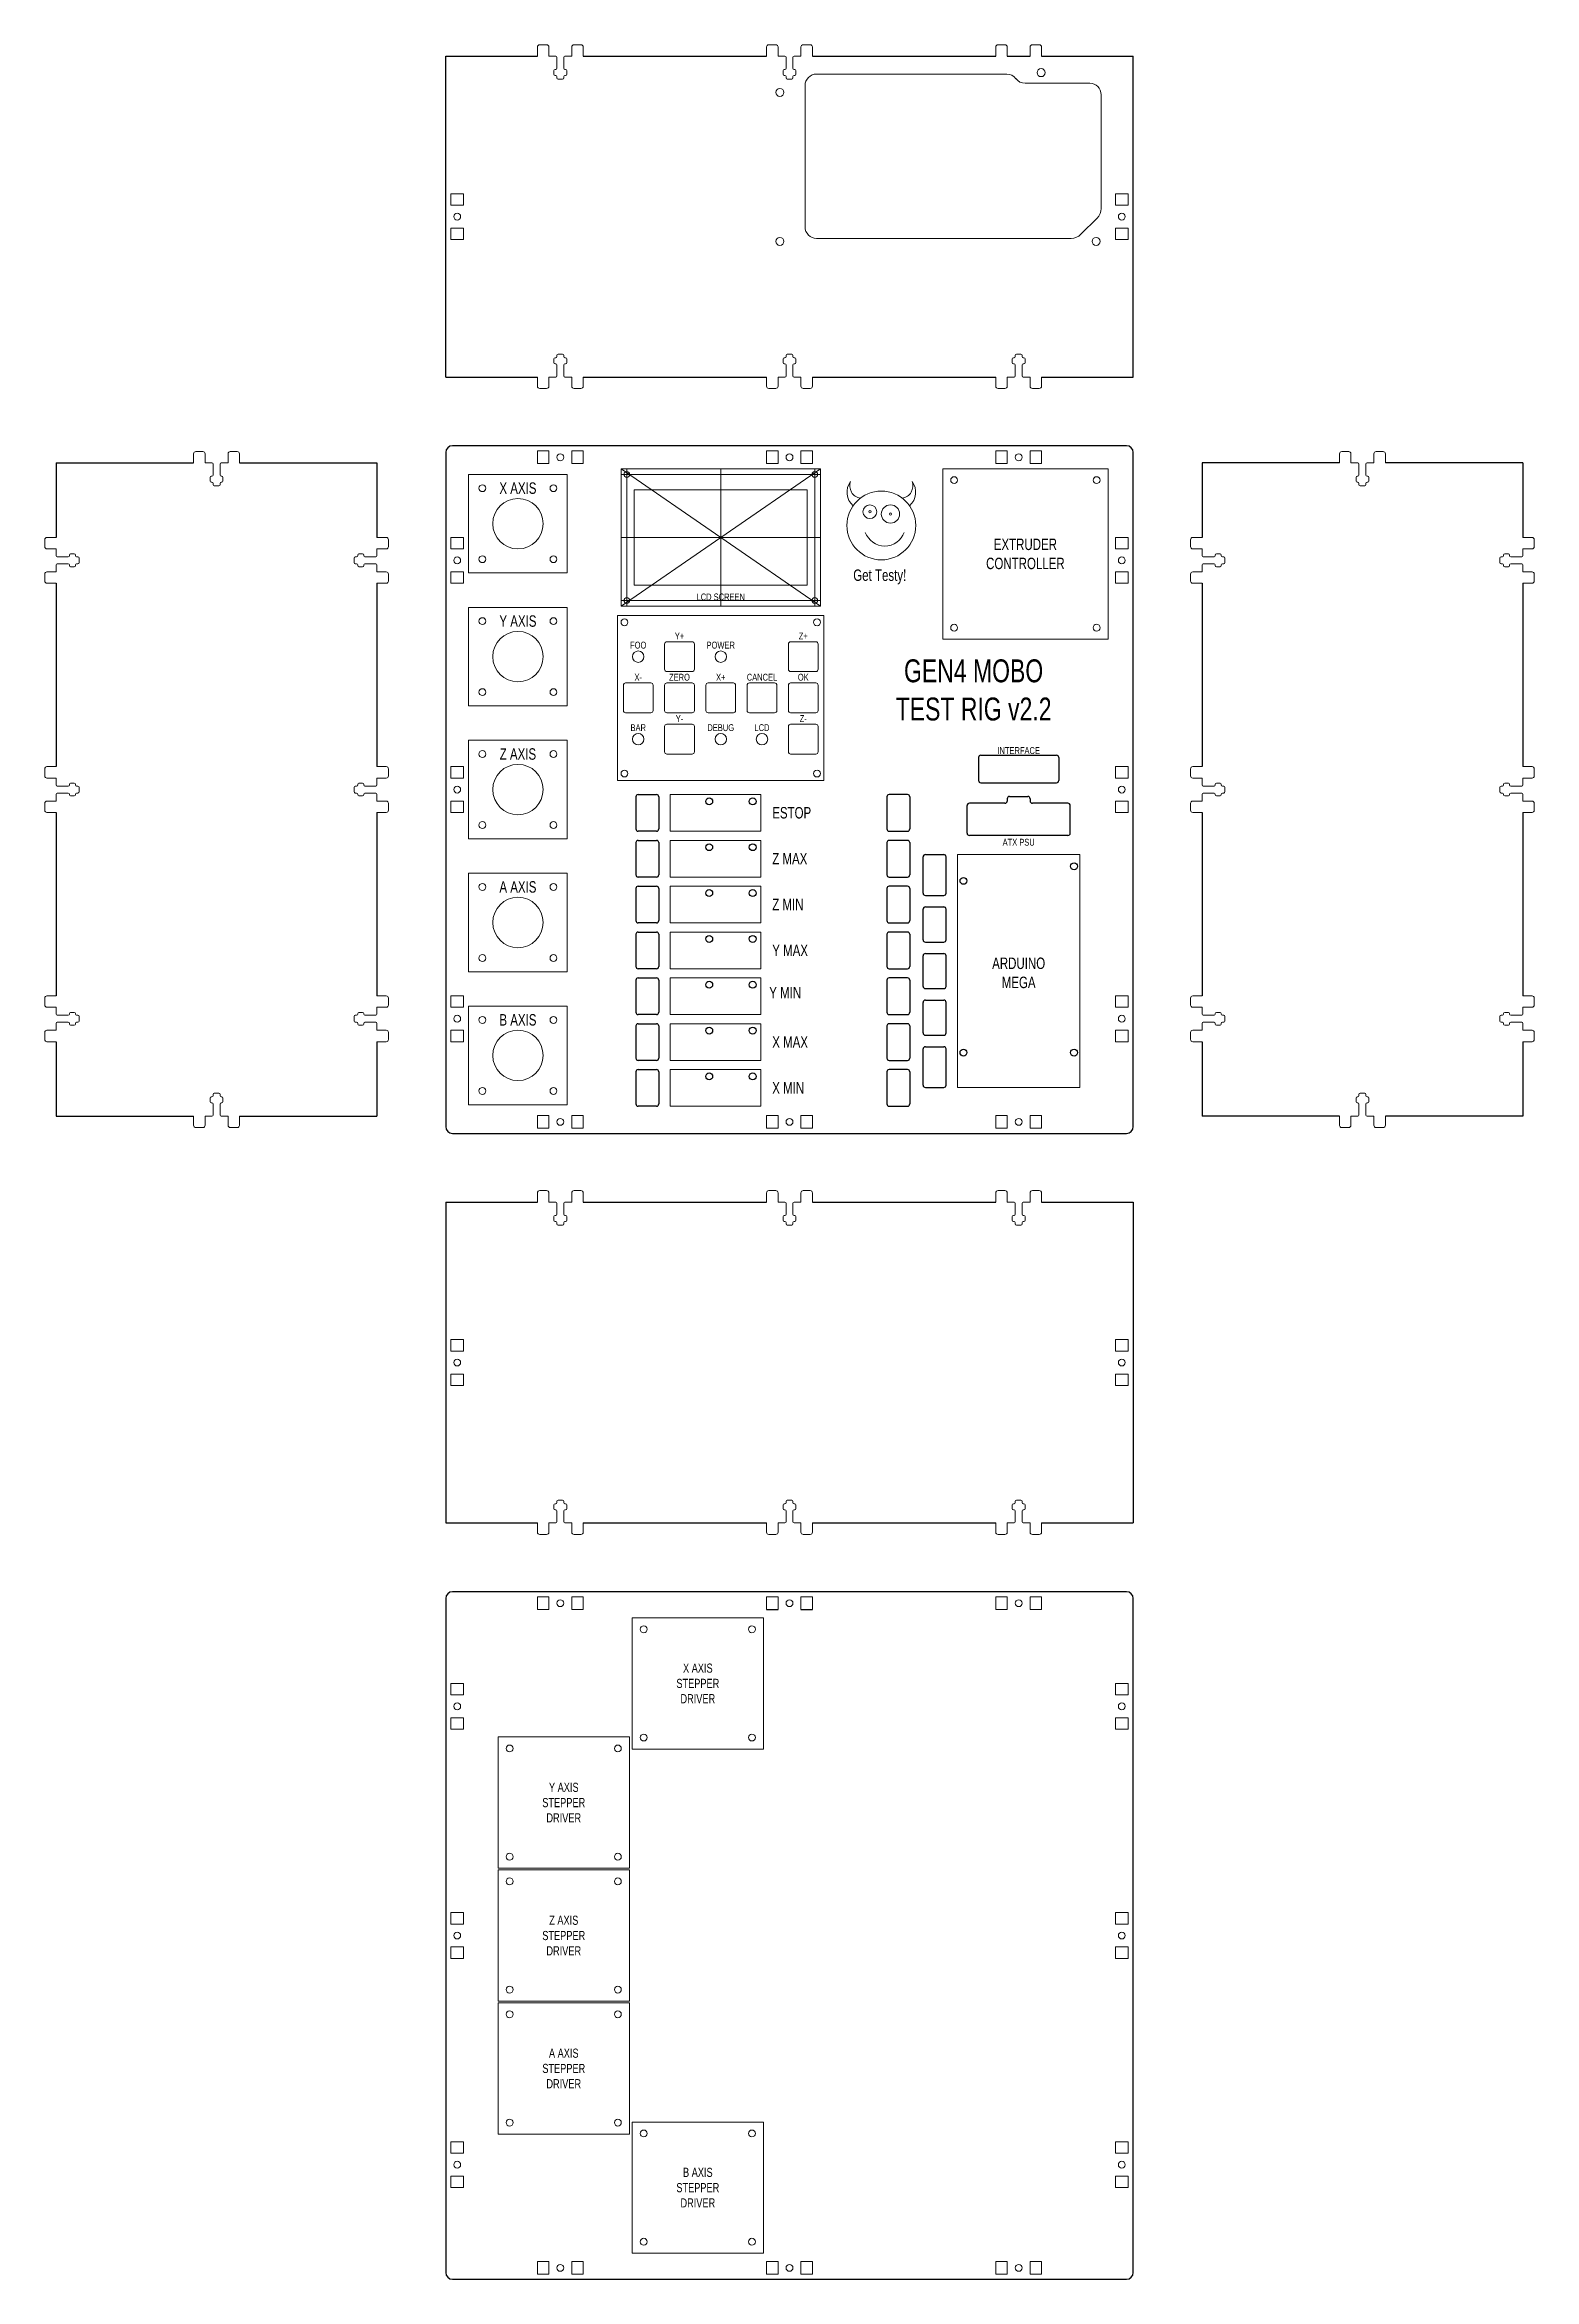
# Model space of a CAD drawing. Header units: millimetres. Extents: x -175 to 475, y -500 to 475.
import ezdxf

# ---------------------------------------------------------------- set-up
doc = ezdxf.new("R2010")
doc.units = ezdxf.units.MM
doc.layers.get('0').update_dxf_attribs({"linetype": 'CONTINUOUS', "lineweight": 25, "true_color": 0x000000})
for name, color, linetype, lineweight, true_color in [('6 Dino Brackets', 7, 'CONTINUOUS', 0, 0x000000), ('Back', 7, 'CONTINUOUS', 0, 0x000000), ('Drawing - LCD', 5, 'CONTINUOUS', 0, 0x0000ff), ('Etch', 1, 'CONTINUOUS', 0, 0xff0000), ('Front', 7, 'CONTINUOUS', 0, 0x000000), ('Text', 1, 'CONTINUOUS', 0, 0xff0000), ('Top Layer', 7, 'CONTINUOUS', 0, 0x000000), ('Top Plate', 7, 'CONTINUOUS', 0, 0x000000)]:
    doc.layers.add(name, color=color, linetype=linetype, lineweight=lineweight, true_color=true_color)
doc.styles.get("Standard").update_dxf_attribs({"font": 'txt', "width": 0.75})

msp = doc.modelspace()

# ---------------------------------------------------------------- texts
at = {"layer": 'Etch', "width": 100}
for s, insert, char_height, attachment_point in [('X\\~AXIS', (31.5, 281.49), 5, 5), ('Get\\~Testy!', (189.39, 239.54), 5, 8), ('LCD\\~SCREEN', (120, 232.5), 3, 8), ('Y\\~AXIS', (31.5, 223.49), 5, 5), ('GEN4\\~MOBO\\PTEST\\~RIG\\~v2.2', (230.33, 180), 10, 8), ('Z\\~AXIS', (31.5, 165.49), 5, 5), ('INTERFACE', (250, 167), 3, 5), ('ESTOP', (142.47, 139.84), 5, 4), ('ATX\\~PSU', (250, 127), 3, 5), ('Z\\~MAX', (142.47, 119.84), 5, 4), ('A\\~AXIS', (31.5, 107.49), 5, 5), ('Z\\~MIN', (142.47, 99.84), 5, 4), ('Y\\~MAX', (142.47, 79.84), 5, 4), ('ARDUINO\\PMEGA', (250, 70), 5, 5), ('Y\\~MIN', (141.16, 61.4), 5, 4), ('B\\~AXIS', (31.5, 49.49), 5, 5), ('X\\~MAX', (142.47, 39.84), 5, 4), ('X\\~MIN', (142.47, 19.84), 5, 4), ('X\\~AXIS\\PSTEPPER\\PDRIVER', (110, -240), 4, 5), ('Y\\~AXIS\\PSTEPPER\\PDRIVER', (51.5, -292), 4, 5), ('Z\\~AXIS\\PSTEPPER\\PDRIVER', (51.5, -350), 4, 5), ('A\\~AXIS\\PSTEPPER\\PDRIVER', (51.5, -408), 4, 5), ('B\\~AXIS\\PSTEPPER\\PDRIVER', (110, -460), 4, 5)]:
    msp.add_mtext(s, dxfattribs=dict(at, insert=insert, char_height=char_height, attachment_point=attachment_point))
at = {"layer": 'Text', "width": 100, "attachment_point": 5}
for s, insert, char_height in [('EXTRUDER\\PCONTROLLER', (252.93, 252.8), 5), ('FOO', (84, 213), 3), ('Y+', (102, 217), 3), ('POWER', (120, 213), 3), ('Z+', (156, 217), 3), ('X-', (84, 199), 3), ('ZERO', (102, 199), 3), ('X+', (120, 199), 3), ('CANCEL', (138, 199), 3), ('OK', (156, 199), 3), ('BAR', (84, 177), 3), ('Y-', (102, 181), 3), ('DEBUG', (120, 177), 3), ('LCD', (138, 177), 3), ('Z-', (156, 181), 3)]:
    msp.add_mtext(s, dxfattribs=dict(at, insert=insert, char_height=char_height))

# ---------------------------------------------------------------- linework, layer by layer
for p, q in [((0, 330), (0, 470)), ((0, 470), (40, 470)), ((60, 470), (140, 470)), ((160, 470), (240, 470)), ((245, 470), (255, 470)), ((260, 470), (300, 470)), ((300, 330), (300, 470)), ((0, 330), (40, 330)), ((60, 330), (140, 330)), ((160, 330), (240, 330)), ((260, 330), (300, 330)), ((-170, 292.5), (-170, 260)), ((-90, 292.5), (-30, 292.5)), ((-30, 292.5), (-30, 260)), ((0, 297), (0, 3)), ((297, 300), (3, 300)), ((300, 3), (300, 297)), ((390, 292.5), (330, 292.5)), ((470, 292.5), (410, 292.5)), ((470, 292.5), (470, 260)), ((-170, 292.5), (-110, 292.5)), ((330, 292.5), (330, 260)), ((-170, 240), (-170, 160)), ((-30, 240), (-30, 160)), ((330, 240), (330, 160)), ((470, 240), (470, 160)), ((232.5, 164), (232.5, 154)), ((233.5, 165), (266.5, 165)), ((267.5, 164), (267.5, 154)), ((82.97, 146.84), (82.97, 132.84)), ((83.97, 147.84), (91.97, 147.84)), ((92.97, 146.84), (92.97, 132.84)), ((192.47, 146.84), (192.47, 132.84)), ((201.47, 147.84), (193.47, 147.84)), ((202.47, 146.84), (202.47, 132.84)), ((233.5, 153), (266.5, 153)), ((246, 147), (254, 147)), ((-170, 140), (-170, 60)), ((-30, 140), (-30, 60)), ((227.5, 131), (227.5, 143)), ((244, 144), (228.5, 144)), ((245, 146), (245, 145)), ((255, 146), (255, 145)), ((271.5, 144), (256, 144)), ((272.5, 131), (272.5, 143)), ((330, 140), (330, 60)), ((470, 140), (470, 60)), ((82.97, 126.84), (82.97, 112.84)), ((91.97, 131.84), (83.97, 131.84)), ((83.97, 127.84), (91.97, 127.84)), ((92.97, 126.84), (92.97, 112.84)), ((192.47, 126.84), (192.47, 112.84)), ((193.47, 131.84), (201.47, 131.84)), ((201.47, 127.84), (193.47, 127.84)), ((202.47, 126.84), (202.47, 112.84)), ((271.5, 130), (228.5, 130)), ((208.3, 104.78), (208.3, 120.6)), ((209.3, 121.6), (217.3, 121.6)), ((218.3, 104.78), (218.3, 120.6)), ((91.97, 111.84), (83.97, 111.84)), ((83.97, 107.84), (91.97, 107.84)), ((193.47, 111.84), (201.47, 111.84)), ((201.47, 107.84), (193.47, 107.84)), ((82.97, 106.84), (82.97, 92.84)), ((92.97, 106.84), (92.97, 92.84)), ((192.47, 106.84), (192.47, 92.84)), ((202.47, 106.84), (202.47, 92.84)), ((208.3, 84.46), (208.3, 97.78)), ((209.3, 103.78), (217.3, 103.78)), ((209.3, 98.78), (217.3, 98.78)), ((218.3, 84.46), (218.3, 97.78)), ((91.97, 91.84), (83.97, 91.84)), ((83.97, 87.84), (91.97, 87.84)), ((193.47, 91.84), (201.47, 91.84)), ((201.47, 87.84), (193.47, 87.84)), ((82.97, 86.84), (82.97, 72.84)), ((92.97, 86.84), (92.97, 72.84)), ((192.47, 86.84), (192.47, 72.84)), ((202.47, 86.84), (202.47, 72.84)), ((209.3, 83.46), (217.3, 83.46)), ((209.3, 78.46), (217.3, 78.46)), ((91.97, 71.84), (83.97, 71.84)), ((193.47, 71.84), (201.47, 71.84)), ((208.3, 64.14), (208.3, 77.46)), ((218.3, 64.14), (218.3, 77.46)), ((82.97, 66.84), (82.97, 52.84)), ((83.97, 67.84), (91.97, 67.84)), ((92.97, 66.84), (92.97, 52.84)), ((192.47, 66.84), (192.47, 52.84)), ((201.47, 67.84), (193.47, 67.84)), ((202.47, 66.84), (202.47, 52.84)), ((209.3, 63.14), (217.3, 63.14)), ((91.97, 51.84), (83.97, 51.84)), ((193.47, 51.84), (201.47, 51.84)), ((208.3, 43.82), (208.3, 57.14)), ((209.3, 58.14), (217.3, 58.14)), ((218.3, 43.82), (218.3, 57.14)), ((-170, 40), (-170, 7.5)), ((-30, 40), (-30, 7.5)), ((82.97, 46.84), (82.97, 32.84)), ((83.97, 47.84), (91.97, 47.84)), ((92.97, 46.84), (92.97, 32.84)), ((192.47, 46.84), (192.47, 32.84)), ((201.47, 47.84), (193.47, 47.84)), ((202.47, 46.84), (202.47, 32.84)), ((209.3, 42.82), (217.3, 42.82)), ((330, 40), (330, 7.5)), ((470, 40), (470, 7.5)), ((91.97, 31.84), (83.97, 31.84)), ((193.47, 31.84), (201.47, 31.84)), ((208.3, 21), (208.3, 36.82)), ((209.3, 37.82), (217.3, 37.82)), ((218.3, 21), (218.3, 36.82)), ((82.97, 26.84), (82.97, 12.84)), ((83.97, 27.84), (91.97, 27.84)), ((92.97, 26.84), (92.97, 12.84)), ((192.47, 26.84), (192.47, 12.84)), ((201.47, 27.84), (193.47, 27.84)), ((202.47, 26.84), (202.47, 12.84)), ((209.3, 20), (217.3, 20)), ((91.97, 11.84), (83.97, 11.84)), ((193.47, 11.84), (201.47, 11.84)), ((-170, 7.5), (-110, 7.5)), ((-90, 7.5), (-30, 7.5)), ((3, 0), (297, 0)), ((390, 7.5), (330, 7.5)), ((470, 7.5), (410, 7.5)), ((0, -30), (0, -170)), ((0, -30), (40, -30)), ((60, -30), (140, -30)), ((160, -30), (240, -30)), ((260, -30), (300, -30)), ((300, -30), (300, -170)), ((0, -170), (40, -170)), ((60, -170), (140, -170)), ((160, -170), (240, -170)), ((260, -170), (300, -170)), ((0, -203), (0, -497)), ((297, -200), (3, -200)), ((300, -497), (300, -203)), ((140, -207.75), (145, -207.75)), ((155, -207.75), (160, -207.75)), ((3, -500), (297, -500))]:
    msp.add_line(p, q)
for centre in [(114.97, 144.84), (133.97, 144.84), (114.97, 124.84), (133.97, 124.84), (274.16, 116.52), (225.9, 110.17), (114.97, 104.84), (133.97, 104.84), (114.97, 84.84), (133.97, 84.84), (114.97, 64.84), (133.97, 64.84), (114.97, 44.84), (133.97, 44.84), (225.9, 35.24), (274.16, 35.24), (114.97, 24.84), (133.97, 24.84)]:
    msp.add_circle(centre, 1.5)
for centre, radius, start, end in [((3, 297), 3, 90, 180), ((297, 297), 3, 0, 90), ((233.5, 164), 1, 90, 180), ((266.5, 164), 1, 0, 90), ((83.97, 146.84), 1, 90, 180), ((91.97, 146.84), 1, 0, 90), ((193.47, 146.84), 1, 90, 180), ((201.47, 146.84), 1, 360, 90), ((233.5, 154), 1, 180, 270), ((246, 146), 1, 90, 180), ((254, 146), 1, 360, 90), ((266.5, 154), 1, 270, 0), ((228.5, 143), 1, 90, 180), ((244, 145), 1, 270, 360), ((256, 145), 1, 180, 270), ((271.5, 143), 1, 360, 90), ((83.97, 132.84), 1, 180, 270), ((83.97, 126.84), 1, 90, 180), ((91.97, 132.84), 1, 270, 0), ((91.97, 126.84), 1, 0, 90), ((193.47, 132.84), 1, 180, 270), ((193.47, 126.84), 1, 90, 180), ((201.47, 132.84), 1, 270, 360), ((201.47, 126.84), 1, 360, 90), ((228.5, 131), 1, 180, 270), ((271.5, 131), 1, 270, 360), ((209.3, 120.6), 1, 90, 180), ((217.3, 120.6), 1, 0, 90), ((83.97, 112.84), 1, 180, 270), ((83.97, 106.84), 1, 90, 180), ((91.97, 112.84), 1, 270, 0), ((91.97, 106.84), 1, 0, 90), ((193.47, 112.84), 1, 180, 270), ((193.47, 106.84), 1, 90, 180), ((201.47, 112.84), 1, 270, 360), ((201.47, 106.84), 1, 360, 90), ((209.3, 104.78), 1, 180, 270), ((209.3, 97.78), 1, 90, 180), ((217.3, 104.78), 1, 270, 0), ((217.3, 97.78), 1, 0, 90), ((83.97, 92.84), 1, 180, 270), ((83.97, 86.84), 1, 90, 180), ((91.97, 92.84), 1, 270, 0), ((91.97, 86.84), 1, 0, 90), ((193.47, 92.84), 1, 180, 270), ((193.47, 86.84), 1, 90, 180), ((201.47, 92.84), 1, 270, 360), ((201.47, 86.84), 1, 360, 90), ((209.3, 84.46), 1, 180, 270), ((209.3, 77.46), 1, 90, 180), ((217.3, 84.46), 1, 270, 0), ((217.3, 77.46), 1, 0, 90), ((83.97, 72.84), 1, 180, 270), ((91.97, 72.84), 1, 270, 0), ((193.47, 72.84), 1, 180, 270), ((201.47, 72.84), 1, 270, 360), ((83.97, 66.84), 1, 90, 180), ((91.97, 66.84), 1, 0, 90), ((193.47, 66.84), 1, 90, 180), ((201.47, 66.84), 1, 360, 90), ((209.3, 64.14), 1, 180, 270), ((217.3, 64.14), 1, 270, 0), ((83.97, 52.84), 1, 180, 270), ((91.97, 52.84), 1, 270, 0), ((193.47, 52.84), 1, 180, 270), ((201.47, 52.84), 1, 270, 360), ((209.3, 57.14), 1, 90, 180), ((217.3, 57.14), 1, 0, 90), ((83.97, 46.84), 1, 90, 180), ((91.97, 46.84), 1, 0, 90), ((193.47, 46.84), 1, 90, 180), ((201.47, 46.84), 1, 360, 90), ((209.3, 43.82), 1, 180, 270), ((217.3, 43.82), 1, 270, 0), ((83.97, 32.84), 1, 180, 270), ((91.97, 32.84), 1, 270, 0), ((193.47, 32.84), 1, 180, 270), ((201.47, 32.84), 1, 270, 360), ((209.3, 36.82), 1, 90, 180), ((217.3, 36.82), 1, 360, 90), ((83.97, 26.84), 1, 90, 180), ((91.97, 26.84), 1, 0, 90), ((193.47, 26.84), 1, 90, 180), ((201.47, 26.84), 1, 360, 90), ((209.3, 21), 1, 180, 270), ((217.3, 21), 1, 270, 0), ((83.97, 12.84), 1, 180, 270), ((91.97, 12.84), 1, 270, 0), ((193.47, 12.84), 1, 180, 270), ((201.47, 12.84), 1, 270, 360), ((3, 3), 3, 180, 270), ((297, 3), 3, 270, 0), ((3, -203), 3, 90, 180), ((297, -203), 3, 0, 90), ((3, -497), 3, 180, 270), ((297, -497), 3, 270, 0)]:
    msp.add_arc(centre, radius, start, end)
at = {"layer": '6 Dino Brackets'}
for p, q in [((40, 474), (40, 470)), ((41, 475), (44, 475)), ((45, 470), (45, 474)), ((48, 470), (45, 470)), ((48.5, 469.5), (48.5, 464.7)), ((51.5, 464.7), (51.5, 469.5)), ((52, 470), (55, 470)), ((55, 470), (55, 474)), ((56, 475), (59, 475)), ((60, 470), (60, 474.02)), ((140, 474), (140, 470)), ((141, 475), (144, 475)), ((145, 470), (145, 474)), ((148, 470), (145, 470)), ((148.5, 469.5), (148.5, 464.7)), ((151.5, 464.7), (151.5, 469.5)), ((152, 470), (155, 470)), ((155, 470), (155, 474)), ((156, 475), (159, 475)), ((160, 470), (160, 474.02)), ((240, 474), (240, 470)), ((241, 475), (244, 475)), ((245, 470), (245, 474)), ((255, 470), (255, 474)), ((256, 475), (259, 475)), ((260, 470), (260, 474.02)), ((47.2, 462.1), (47.2, 463.7)), ((47.7, 464.2), (48, 464.2)), ((48, 461.6), (47.7, 461.6)), ((48.5, 461.1), (48.5, 460.5)), ((49, 460), (51, 460)), ((51.5, 460.5), (51.5, 461.1)), ((52, 464.2), (52.3, 464.2)), ((52.3, 461.6), (52, 461.6)), ((52.8, 463.7), (52.8, 462.1)), ((147.2, 462.1), (147.2, 463.7)), ((147.7, 464.2), (148, 464.2)), ((148, 461.6), (147.7, 461.6)), ((148.5, 461.1), (148.5, 460.5)), ((149, 460), (151, 460)), ((151.5, 460.5), (151.5, 461.1)), ((152, 464.2), (152.3, 464.2)), ((152.3, 461.6), (152, 461.6)), ((152.8, 463.7), (152.8, 462.1)), ((7.75, 410), (2.25, 410)), ((2.25, 410), (2.25, 405)), ((7.75, 410), (7.75, 405)), ((297.75, 410), (292.25, 410)), ((292.25, 410), (292.25, 405)), ((297.75, 410), (297.75, 405)), ((7.75, 405), (2.25, 405)), ((297.75, 405), (292.25, 405)), ((7.75, 395), (2.25, 395)), ((2.25, 395), (2.25, 390)), ((7.75, 395), (7.75, 390)), ((297.75, 395), (292.25, 395)), ((292.25, 395), (292.25, 390)), ((297.75, 395), (297.75, 390)), ((7.75, 390), (2.25, 390)), ((297.75, 390), (292.25, 390)), ((47.2, 337.9), (47.2, 336.3)), ((48, 338.4), (47.7, 338.4)), ((47.7, 335.8), (48, 335.8)), ((48.5, 338.9), (48.5, 339.5)), ((48.5, 330.5), (48.5, 335.3)), ((49, 340), (51, 340)), ((51.5, 339.5), (51.5, 338.9)), ((51.5, 335.3), (51.5, 330.5)), ((52.3, 338.4), (52, 338.4)), ((52, 335.8), (52.3, 335.8)), ((52.8, 336.3), (52.8, 337.9)), ((147.2, 337.9), (147.2, 336.3)), ((148, 338.4), (147.7, 338.4)), ((147.7, 335.8), (148, 335.8)), ((148.5, 338.9), (148.5, 339.5)), ((148.5, 330.5), (148.5, 335.3)), ((149, 340), (151, 340)), ((151.5, 339.5), (151.5, 338.9)), ((151.5, 335.3), (151.5, 330.5)), ((152.3, 338.4), (152, 338.4)), ((152, 335.8), (152.3, 335.8)), ((152.8, 336.3), (152.8, 337.9)), ((247.2, 337.9), (247.2, 336.3)), ((248, 338.4), (247.7, 338.4)), ((247.7, 335.8), (248, 335.8)), ((248.5, 338.9), (248.5, 339.5)), ((248.5, 330.5), (248.5, 335.3)), ((249, 340), (251, 340)), ((251.5, 339.5), (251.5, 338.9)), ((251.5, 335.3), (251.5, 330.5)), ((252.3, 338.4), (252, 338.4)), ((252, 335.8), (252.3, 335.8)), ((252.8, 336.3), (252.8, 337.9)), ((40, 326), (40, 330)), ((41, 325), (44, 325)), ((48, 330), (45, 330)), ((45, 330), (45, 326)), ((52, 330), (55, 330)), ((55, 330), (55, 326)), ((56, 325), (59, 325)), ((60, 330), (60, 325.98)), ((140, 326), (140, 330)), ((141, 325), (144, 325)), ((148, 330), (145, 330)), ((145, 330), (145, 326)), ((152, 330), (155, 330)), ((155, 330), (155, 326)), ((156, 325), (159, 325)), ((160, 330), (160, 325.98)), ((240, 326), (240, 330)), ((241, 325), (244, 325)), ((248, 330), (245, 330)), ((245, 330), (245, 326)), ((252, 330), (255, 330)), ((255, 330), (255, 326)), ((256, 325), (259, 325)), ((260, 330), (260, 325.98)), ((-110, 296.5), (-110, 292.5)), ((-109, 297.5), (-106, 297.5)), ((-105, 292.5), (-105, 296.5)), ((-95, 292.5), (-95, 296.5)), ((-94, 297.5), (-91, 297.5)), ((-90, 292.5), (-90, 296.52)), ((40, 292.25), (40, 297.75)), ((40, 297.75), (45, 297.75)), ((45, 292.25), (45, 297.75)), ((55, 292.25), (55, 297.75)), ((55, 297.75), (60, 297.75)), ((60, 292.25), (60, 297.75)), ((140, 292.25), (140, 297.75)), ((140, 297.75), (145, 297.75)), ((145, 292.25), (145, 297.75)), ((155, 292.25), (155, 297.75)), ((155, 297.75), (160, 297.75)), ((160, 292.25), (160, 297.75)), ((240, 292.25), (240, 297.75)), ((240, 297.75), (245, 297.75)), ((245, 292.25), (245, 297.75)), ((255, 292.25), (255, 297.75)), ((255, 297.75), (260, 297.75)), ((260, 292.25), (260, 297.75)), ((390, 292.5), (390, 296.52)), ((394, 297.5), (391, 297.5)), ((395, 292.5), (395, 296.5)), ((405, 292.5), (405, 296.5)), ((409, 297.5), (406, 297.5)), ((410, 296.5), (410, 292.5)), ((-102, 292.5), (-105, 292.5)), ((-102.8, 284.6), (-102.8, 286.2)), ((-102.3, 286.7), (-102, 286.7)), ((-102, 284.1), (-102.3, 284.1)), ((-101.5, 292), (-101.5, 287.2)), ((-101.5, 283.6), (-101.5, 283)), ((-98.5, 287.2), (-98.5, 292)), ((-98.5, 283), (-98.5, 283.6)), ((-98, 292.5), (-95, 292.5)), ((-98, 286.7), (-97.7, 286.7)), ((-97.7, 284.1), (-98, 284.1)), ((-97.2, 286.2), (-97.2, 284.6)), ((40, 292.25), (45, 292.25)), ((55, 292.25), (60, 292.25)), ((140, 292.25), (145, 292.25)), ((155, 292.25), (160, 292.25)), ((240, 292.25), (245, 292.25)), ((255, 292.25), (260, 292.25)), ((398, 292.5), (395, 292.5)), ((397.2, 286.2), (397.2, 284.6)), ((398, 286.7), (397.7, 286.7)), ((397.7, 284.1), (398, 284.1)), ((398.5, 287.2), (398.5, 292)), ((398.5, 283), (398.5, 283.6)), ((401.5, 292), (401.5, 287.2)), ((401.5, 283.6), (401.5, 283)), ((402, 292.5), (405, 292.5)), ((402.3, 286.7), (402, 286.7)), ((402, 284.1), (402.3, 284.1)), ((402.8, 284.6), (402.8, 286.2)), ((-101, 282.5), (-99, 282.5)), ((401, 282.5), (399, 282.5)), ((-175, 256), (-175, 259)), ((-170, 260), (-174.02, 260)), ((-170, 255), (-174, 255)), ((-170, 252), (-170, 255)), ((-30, 260), (-25.98, 260)), ((-30, 252), (-30, 255)), ((-30, 255), (-26, 255)), ((-25, 256), (-25, 259)), ((2.25, 260), (7.75, 260)), ((2.25, 260), (2.25, 255)), ((2.25, 255), (7.75, 255)), ((7.75, 260), (7.75, 255)), ((292.25, 260), (297.75, 260)), ((292.25, 260), (292.25, 255)), ((292.25, 255), (297.75, 255)), ((297.75, 260), (297.75, 255)), ((325, 256), (325, 259)), ((330, 260), (325.98, 260)), ((330, 255), (326, 255)), ((330, 252), (330, 255)), ((470, 260), (474.02, 260)), ((470, 252), (470, 255)), ((470, 255), (474, 255)), ((475, 256), (475, 259)), ((-175, 241), (-175, 244)), ((-170, 245), (-174, 245)), ((-170, 248), (-170, 245)), ((-164.7, 251.5), (-169.5, 251.5)), ((-169.5, 248.5), (-164.7, 248.5)), ((-164.2, 252), (-164.2, 252.3)), ((-164.2, 247.7), (-164.2, 248)), ((-163.7, 252.8), (-162.1, 252.8)), ((-162.1, 247.2), (-163.7, 247.2)), ((-161.6, 252.3), (-161.6, 252)), ((-161.6, 248), (-161.6, 247.7)), ((-160.5, 251.5), (-161.1, 251.5)), ((-161.1, 248.5), (-160.5, 248.5)), ((-160, 249), (-160, 251)), ((-40, 249), (-40, 251)), ((-39.5, 251.5), (-38.9, 251.5)), ((-38.9, 248.5), (-39.5, 248.5)), ((-38.4, 252.3), (-38.4, 252)), ((-38.4, 248), (-38.4, 247.7)), ((-36.3, 252.8), (-37.9, 252.8)), ((-37.9, 247.2), (-36.3, 247.2)), ((-35.8, 252), (-35.8, 252.3)), ((-35.8, 247.7), (-35.8, 248)), ((-35.3, 251.5), (-30.5, 251.5)), ((-30.5, 248.5), (-35.3, 248.5)), ((-30, 248), (-30, 245)), ((-30, 245), (-26, 245)), ((-25, 241), (-25, 244)), ((2.25, 245), (7.75, 245)), ((2.25, 245), (2.25, 240)), ((7.75, 245), (7.75, 240)), ((292.25, 245), (297.75, 245)), ((292.25, 245), (292.25, 240)), ((297.75, 245), (297.75, 240)), ((325, 241), (325, 244)), ((330, 245), (326, 245)), ((330, 248), (330, 245)), ((335.3, 251.5), (330.5, 251.5)), ((330.5, 248.5), (335.3, 248.5)), ((335.8, 252), (335.8, 252.3)), ((335.8, 247.7), (335.8, 248)), ((336.3, 252.8), (337.9, 252.8)), ((337.9, 247.2), (336.3, 247.2)), ((338.4, 252.3), (338.4, 252)), ((338.4, 248), (338.4, 247.7)), ((339.5, 251.5), (338.9, 251.5)), ((338.9, 248.5), (339.5, 248.5)), ((340, 249), (340, 251)), ((460, 249), (460, 251)), ((460.5, 251.5), (461.1, 251.5)), ((461.1, 248.5), (460.5, 248.5)), ((461.6, 252.3), (461.6, 252)), ((461.6, 248), (461.6, 247.7)), ((463.7, 252.8), (462.1, 252.8)), ((462.1, 247.2), (463.7, 247.2)), ((464.2, 252), (464.2, 252.3)), ((464.2, 247.7), (464.2, 248)), ((464.7, 251.5), (469.5, 251.5)), ((469.5, 248.5), (464.7, 248.5)), ((470, 248), (470, 245)), ((470, 245), (474, 245)), ((475, 241), (475, 244)), ((-174, 240), (-170, 240)), ((-26, 240), (-30, 240)), ((2.25, 240), (7.75, 240)), ((292.25, 240), (297.75, 240)), ((326, 240), (330, 240)), ((474, 240), (470, 240)), ((-175, 156), (-175, 159)), ((-170, 160), (-174.02, 160)), ((-30, 160), (-25.98, 160)), ((-25, 156), (-25, 159)), ((2.25, 160), (7.75, 160)), ((2.25, 160), (2.25, 155)), ((7.75, 160), (7.75, 155)), ((292.25, 160), (297.75, 160)), ((292.25, 160), (292.25, 155)), ((297.75, 160), (297.75, 155)), ((325, 156), (325, 159)), ((330, 160), (325.98, 160)), ((470, 160), (474.02, 160)), ((475, 156), (475, 159)), ((-170, 155), (-174, 155)), ((-170, 152), (-170, 155)), ((-170, 148), (-170, 145)), ((-164.7, 151.5), (-169.5, 151.5)), ((-169.5, 148.5), (-164.7, 148.5)), ((-164.2, 152), (-164.2, 152.3)), ((-164.2, 147.7), (-164.2, 148)), ((-163.7, 152.8), (-162.1, 152.8)), ((-162.1, 147.2), (-163.7, 147.2)), ((-161.6, 152.3), (-161.6, 152)), ((-161.6, 148), (-161.6, 147.7)), ((-160.5, 151.5), (-161.1, 151.5)), ((-161.1, 148.5), (-160.5, 148.5)), ((-160, 149), (-160, 151)), ((-40, 149), (-40, 151)), ((-39.5, 151.5), (-38.9, 151.5)), ((-38.9, 148.5), (-39.5, 148.5)), ((-38.4, 152.3), (-38.4, 152)), ((-38.4, 148), (-38.4, 147.7)), ((-36.3, 152.8), (-37.9, 152.8)), ((-37.9, 147.2), (-36.3, 147.2)), ((-35.8, 152), (-35.8, 152.3)), ((-35.8, 147.7), (-35.8, 148)), ((-35.3, 151.5), (-30.5, 151.5)), ((-30.5, 148.5), (-35.3, 148.5)), ((-30, 152), (-30, 155)), ((-30, 155), (-26, 155)), ((-30, 148), (-30, 145)), ((2.25, 155), (7.75, 155)), ((292.25, 155), (297.75, 155)), ((330, 155), (326, 155)), ((330, 152), (330, 155)), ((330, 148), (330, 145)), ((335.3, 151.5), (330.5, 151.5)), ((330.5, 148.5), (335.3, 148.5)), ((335.8, 152), (335.8, 152.3)), ((335.8, 147.7), (335.8, 148)), ((336.3, 152.8), (337.9, 152.8)), ((337.9, 147.2), (336.3, 147.2)), ((338.4, 152.3), (338.4, 152)), ((338.4, 148), (338.4, 147.7)), ((339.5, 151.5), (338.9, 151.5)), ((338.9, 148.5), (339.5, 148.5)), ((340, 149), (340, 151)), ((460, 149), (460, 151)), ((460.5, 151.5), (461.1, 151.5)), ((461.1, 148.5), (460.5, 148.5)), ((461.6, 152.3), (461.6, 152)), ((461.6, 148), (461.6, 147.7)), ((463.7, 152.8), (462.1, 152.8)), ((462.1, 147.2), (463.7, 147.2)), ((464.2, 152), (464.2, 152.3)), ((464.2, 147.7), (464.2, 148)), ((464.7, 151.5), (469.5, 151.5)), ((469.5, 148.5), (464.7, 148.5)), ((470, 152), (470, 155)), ((470, 155), (474, 155)), ((470, 148), (470, 145)), ((-175, 141), (-175, 144)), ((-170, 145), (-174, 145)), ((-174, 140), (-170, 140)), ((-30, 145), (-26, 145)), ((-26, 140), (-30, 140)), ((-25, 141), (-25, 144)), ((2.25, 145), (7.75, 145)), ((2.25, 145), (2.25, 140)), ((2.25, 140), (7.75, 140)), ((7.75, 145), (7.75, 140)), ((292.25, 145), (297.75, 145)), ((292.25, 145), (292.25, 140)), ((292.25, 140), (297.75, 140)), ((297.75, 145), (297.75, 140)), ((325, 141), (325, 144)), ((330, 145), (326, 145)), ((326, 140), (330, 140)), ((470, 145), (474, 145)), ((474, 140), (470, 140)), ((475, 141), (475, 144)), ((-175, 56), (-175, 59)), ((-170, 60), (-174.02, 60)), ((-30, 60), (-25.98, 60)), ((-25, 56), (-25, 59)), ((2.25, 60), (7.75, 60)), ((2.25, 60), (2.25, 55)), ((7.75, 60), (7.75, 55)), ((292.25, 60), (297.75, 60)), ((292.25, 60), (292.25, 55)), ((297.75, 60), (297.75, 55)), ((325, 56), (325, 59)), ((330, 60), (325.98, 60)), ((470, 60), (474.02, 60)), ((475, 56), (475, 59)), ((-170, 55), (-174, 55)), ((-170, 52), (-170, 55)), ((-164.7, 51.5), (-169.5, 51.5)), ((-164.2, 52), (-164.2, 52.3)), ((-163.7, 52.8), (-162.1, 52.8)), ((-161.6, 52.3), (-161.6, 52)), ((-160.5, 51.5), (-161.1, 51.5)), ((-160, 49), (-160, 51)), ((-40, 49), (-40, 51)), ((-39.5, 51.5), (-38.9, 51.5)), ((-38.4, 52.3), (-38.4, 52)), ((-36.3, 52.8), (-37.9, 52.8)), ((-35.8, 52), (-35.8, 52.3)), ((-35.3, 51.5), (-30.5, 51.5)), ((-30, 52), (-30, 55)), ((-30, 55), (-26, 55)), ((2.25, 55), (7.75, 55)), ((292.25, 55), (297.75, 55)), ((330, 55), (326, 55)), ((330, 52), (330, 55)), ((335.3, 51.5), (330.5, 51.5)), ((335.8, 52), (335.8, 52.3)), ((336.3, 52.8), (337.9, 52.8)), ((338.4, 52.3), (338.4, 52)), ((339.5, 51.5), (338.9, 51.5)), ((340, 49), (340, 51)), ((460, 49), (460, 51)), ((460.5, 51.5), (461.1, 51.5)), ((461.6, 52.3), (461.6, 52)), ((463.7, 52.8), (462.1, 52.8)), ((464.2, 52), (464.2, 52.3)), ((464.7, 51.5), (469.5, 51.5)), ((470, 52), (470, 55)), ((470, 55), (474, 55)), ((-175, 41), (-175, 44)), ((-170, 45), (-174, 45)), ((-174, 40), (-170, 40)), ((-170, 48), (-170, 45)), ((-169.5, 48.5), (-164.7, 48.5)), ((-164.2, 47.7), (-164.2, 48)), ((-162.1, 47.2), (-163.7, 47.2)), ((-161.6, 48), (-161.6, 47.7)), ((-161.1, 48.5), (-160.5, 48.5)), ((-38.9, 48.5), (-39.5, 48.5)), ((-38.4, 48), (-38.4, 47.7)), ((-37.9, 47.2), (-36.3, 47.2)), ((-35.8, 47.7), (-35.8, 48)), ((-30.5, 48.5), (-35.3, 48.5)), ((-30, 48), (-30, 45)), ((-30, 45), (-26, 45)), ((-26, 40), (-30, 40)), ((-25, 41), (-25, 44)), ((2.25, 45), (7.75, 45)), ((2.25, 45), (2.25, 40)), ((2.25, 40), (7.75, 40)), ((7.75, 45), (7.75, 40)), ((292.25, 45), (297.75, 45)), ((292.25, 45), (292.25, 40)), ((292.25, 40), (297.75, 40)), ((297.75, 45), (297.75, 40)), ((325, 41), (325, 44)), ((330, 45), (326, 45)), ((326, 40), (330, 40)), ((330, 48), (330, 45)), ((330.5, 48.5), (335.3, 48.5)), ((335.8, 47.7), (335.8, 48)), ((337.9, 47.2), (336.3, 47.2)), ((338.4, 48), (338.4, 47.7)), ((338.9, 48.5), (339.5, 48.5)), ((461.1, 48.5), (460.5, 48.5)), ((461.6, 48), (461.6, 47.7)), ((462.1, 47.2), (463.7, 47.2)), ((464.2, 47.7), (464.2, 48)), ((469.5, 48.5), (464.7, 48.5)), ((470, 48), (470, 45)), ((470, 45), (474, 45)), ((474, 40), (470, 40)), ((475, 41), (475, 44)), ((-102.8, 15.4), (-102.8, 13.8)), ((-102, 15.9), (-102.3, 15.9)), ((-102.3, 13.3), (-102, 13.3)), ((-101.5, 16.4), (-101.5, 17)), ((-101.5, 8), (-101.5, 12.8)), ((-101, 17.5), (-99, 17.5)), ((-98.5, 17), (-98.5, 16.4)), ((-98.5, 12.8), (-98.5, 8)), ((-97.7, 15.9), (-98, 15.9)), ((-98, 13.3), (-97.7, 13.3)), ((-97.2, 13.8), (-97.2, 15.4)), ((397.2, 13.8), (397.2, 15.4)), ((397.7, 15.9), (398, 15.9)), ((398, 13.3), (397.7, 13.3)), ((398.5, 17), (398.5, 16.4)), ((398.5, 12.8), (398.5, 8)), ((401, 17.5), (399, 17.5)), ((401.5, 16.4), (401.5, 17)), ((401.5, 8), (401.5, 12.8)), ((402, 15.9), (402.3, 15.9)), ((402.3, 13.3), (402, 13.3)), ((402.8, 15.4), (402.8, 13.8)), ((-110, 3.5), (-110, 7.5)), ((-109, 2.5), (-106, 2.5)), ((-102, 7.5), (-105, 7.5)), ((-105, 7.5), (-105, 3.5)), ((-98, 7.5), (-95, 7.5)), ((-95, 7.5), (-95, 3.5)), ((-94, 2.5), (-91, 2.5)), ((-90, 7.5), (-90, 3.48)), ((40, 2.25), (40, 7.75)), ((40, 7.75), (45, 7.75)), ((40, 2.25), (45, 2.25)), ((45, 2.25), (45, 7.75)), ((55, 2.25), (55, 7.75)), ((55, 7.75), (60, 7.75)), ((55, 2.25), (60, 2.25)), ((60, 2.25), (60, 7.75)), ((140, 2.25), (140, 7.75)), ((140, 7.75), (145, 7.75)), ((140, 2.25), (145, 2.25)), ((145, 2.25), (145, 7.75)), ((155, 2.25), (155, 7.75)), ((155, 7.75), (160, 7.75)), ((155, 2.25), (160, 2.25)), ((160, 2.25), (160, 7.75)), ((240, 2.25), (240, 7.75)), ((240, 7.75), (245, 7.75)), ((240, 2.25), (245, 2.25)), ((245, 2.25), (245, 7.75)), ((255, 2.25), (255, 7.75)), ((255, 7.75), (260, 7.75)), ((255, 2.25), (260, 2.25)), ((260, 2.25), (260, 7.75)), ((390, 7.5), (390, 3.48)), ((394, 2.5), (391, 2.5)), ((398, 7.5), (395, 7.5)), ((395, 7.5), (395, 3.5)), ((402, 7.5), (405, 7.5)), ((405, 7.5), (405, 3.5)), ((409, 2.5), (406, 2.5)), ((410, 3.5), (410, 7.5)), ((40, -26), (40, -30)), ((41, -25), (44, -25)), ((45, -30), (45, -26)), ((55, -30), (55, -26)), ((56, -25), (59, -25)), ((60, -30), (60, -25.98)), ((140, -26), (140, -30)), ((141, -25), (144, -25)), ((145, -30), (145, -26)), ((155, -30), (155, -26)), ((156, -25), (159, -25)), ((160, -30), (160, -25.98)), ((240, -26), (240, -30)), ((241, -25), (244, -25)), ((245, -30), (245, -26)), ((255, -30), (255, -26)), ((256, -25), (259, -25)), ((260, -30), (260, -25.98)), ((48, -30), (45, -30)), ((47.2, -37.9), (47.2, -36.3)), ((47.7, -35.8), (48, -35.8)), ((48, -38.4), (47.7, -38.4)), ((48.5, -30.5), (48.5, -35.3)), ((48.5, -38.9), (48.5, -39.5)), ((51.5, -35.3), (51.5, -30.5)), ((51.5, -39.5), (51.5, -38.9)), ((52, -30), (55, -30)), ((52, -35.8), (52.3, -35.8)), ((52.3, -38.4), (52, -38.4)), ((52.8, -36.3), (52.8, -37.9)), ((148, -30), (145, -30)), ((147.2, -37.9), (147.2, -36.3)), ((147.7, -35.8), (148, -35.8)), ((148, -38.4), (147.7, -38.4)), ((148.5, -30.5), (148.5, -35.3)), ((148.5, -38.9), (148.5, -39.5)), ((151.5, -35.3), (151.5, -30.5)), ((151.5, -39.5), (151.5, -38.9)), ((152, -30), (155, -30)), ((152, -35.8), (152.3, -35.8)), ((152.3, -38.4), (152, -38.4)), ((152.8, -36.3), (152.8, -37.9)), ((248, -30), (245, -30)), ((247.2, -37.9), (247.2, -36.3)), ((247.7, -35.8), (248, -35.8)), ((248, -38.4), (247.7, -38.4)), ((248.5, -30.5), (248.5, -35.3)), ((248.5, -38.9), (248.5, -39.5)), ((251.5, -35.3), (251.5, -30.5)), ((251.5, -39.5), (251.5, -38.9)), ((252, -30), (255, -30)), ((252, -35.8), (252.3, -35.8)), ((252.3, -38.4), (252, -38.4)), ((252.8, -36.3), (252.8, -37.9)), ((49, -40), (51, -40)), ((149, -40), (151, -40)), ((249, -40), (251, -40)), ((7.75, -90), (2.25, -90)), ((2.25, -95), (2.25, -90)), ((7.75, -95), (2.25, -95)), ((7.75, -95), (7.75, -90)), ((297.75, -90), (292.25, -90)), ((292.25, -95), (292.25, -90)), ((297.75, -95), (292.25, -95)), ((297.75, -95), (297.75, -90)), ((7.75, -105), (2.25, -105)), ((2.25, -110), (2.25, -105)), ((7.75, -110), (7.75, -105)), ((297.75, -105), (292.25, -105)), ((292.25, -110), (292.25, -105)), ((297.75, -110), (297.75, -105)), ((7.75, -110), (2.25, -110)), ((297.75, -110), (292.25, -110)), ((47.2, -162.1), (47.2, -163.7)), ((48, -161.6), (47.7, -161.6)), ((47.7, -164.2), (48, -164.2)), ((48.5, -161.1), (48.5, -160.5)), ((48.5, -169.5), (48.5, -164.7)), ((49, -160), (51, -160)), ((51.5, -160.5), (51.5, -161.1)), ((51.5, -164.7), (51.5, -169.5)), ((52.3, -161.6), (52, -161.6)), ((52, -164.2), (52.3, -164.2)), ((52.8, -163.7), (52.8, -162.1)), ((147.2, -162.1), (147.2, -163.7)), ((148, -161.6), (147.7, -161.6)), ((147.7, -164.2), (148, -164.2)), ((148.5, -161.1), (148.5, -160.5)), ((148.5, -169.5), (148.5, -164.7)), ((149, -160), (151, -160)), ((151.5, -160.5), (151.5, -161.1)), ((151.5, -164.7), (151.5, -169.5)), ((152.3, -161.6), (152, -161.6)), ((152, -164.2), (152.3, -164.2)), ((152.8, -163.7), (152.8, -162.1)), ((247.2, -162.1), (247.2, -163.7)), ((248, -161.6), (247.7, -161.6)), ((247.7, -164.2), (248, -164.2)), ((248.5, -161.1), (248.5, -160.5)), ((248.5, -169.5), (248.5, -164.7)), ((249, -160), (251, -160)), ((251.5, -160.5), (251.5, -161.1)), ((251.5, -164.7), (251.5, -169.5)), ((252.3, -161.6), (252, -161.6)), ((252, -164.2), (252.3, -164.2)), ((252.8, -163.7), (252.8, -162.1)), ((40, -174), (40, -170)), ((41, -175), (44, -175)), ((48, -170), (45, -170)), ((45, -170), (45, -174)), ((52, -170), (55, -170)), ((55, -170), (55, -174)), ((56, -175), (59, -175)), ((60, -170), (60, -174.02)), ((140, -174), (140, -170)), ((141, -175), (144, -175)), ((148, -170), (145, -170)), ((145, -170), (145, -174)), ((152, -170), (155, -170)), ((155, -170), (155, -174)), ((156, -175), (159, -175)), ((160, -170), (160, -174.02)), ((240, -174), (240, -170)), ((241, -175), (244, -175)), ((248, -170), (245, -170)), ((245, -170), (245, -174)), ((252, -170), (255, -170)), ((255, -170), (255, -174)), ((256, -175), (259, -175)), ((260, -170), (260, -174.02)), ((40, -207.75), (40, -202.25)), ((40, -202.25), (45, -202.25)), ((45, -207.75), (45, -202.25)), ((55, -207.75), (55, -202.25)), ((55, -202.25), (60, -202.25)), ((60, -207.75), (60, -202.25)), ((140, -207.75), (140, -202.25)), ((140, -202.25), (145, -202.25)), ((145, -207.75), (145, -202.25)), ((155, -207.75), (155, -202.25)), ((155, -202.25), (160, -202.25)), ((160, -207.75), (160, -202.25)), ((240, -207.75), (240, -202.25)), ((240, -202.25), (245, -202.25)), ((245, -207.75), (245, -202.25)), ((255, -207.75), (255, -202.25)), ((255, -202.25), (260, -202.25)), ((260, -207.75), (260, -202.25)), ((40, -207.75), (45, -207.75)), ((55, -207.75), (60, -207.75)), ((240, -207.75), (245, -207.75)), ((255, -207.75), (260, -207.75)), ((2.25, -240), (7.75, -240)), ((2.25, -240), (2.25, -245)), ((7.75, -240), (7.75, -245)), ((292.25, -240), (297.75, -240)), ((292.25, -240), (292.25, -245)), ((297.75, -240), (297.75, -245)), ((2.25, -245), (7.75, -245)), ((292.25, -245), (297.75, -245)), ((2.25, -255), (7.75, -255)), ((2.25, -255), (2.25, -260)), ((2.25, -260), (7.75, -260)), ((7.75, -255), (7.75, -260)), ((292.25, -255), (297.75, -255)), ((292.25, -255), (292.25, -260)), ((292.25, -260), (297.75, -260)), ((297.75, -255), (297.75, -260)), ((2.25, -340), (7.75, -340)), ((2.25, -340), (2.25, -345)), ((7.75, -340), (7.75, -345)), ((292.25, -340), (297.75, -340)), ((292.25, -340), (292.25, -345)), ((297.75, -340), (297.75, -345)), ((2.25, -345), (7.75, -345)), ((292.25, -345), (297.75, -345)), ((2.25, -355), (7.75, -355)), ((2.25, -355), (2.25, -360)), ((2.25, -360), (7.75, -360)), ((7.75, -355), (7.75, -360)), ((292.25, -355), (297.75, -355)), ((292.25, -355), (292.25, -360)), ((292.25, -360), (297.75, -360)), ((297.75, -355), (297.75, -360)), ((2.25, -440), (7.75, -440)), ((2.25, -440), (2.25, -445)), ((2.25, -445), (7.75, -445)), ((7.75, -440), (7.75, -445)), ((292.25, -440), (297.75, -440)), ((292.25, -440), (292.25, -445)), ((292.25, -445), (297.75, -445)), ((297.75, -440), (297.75, -445)), ((2.25, -455), (7.75, -455)), ((2.25, -455), (2.25, -460)), ((7.75, -455), (7.75, -460)), ((292.25, -455), (297.75, -455)), ((292.25, -455), (292.25, -460)), ((297.75, -455), (297.75, -460)), ((2.25, -460), (7.75, -460)), ((292.25, -460), (297.75, -460)), ((40, -497.75), (40, -492.25)), ((40, -492.25), (45, -492.25)), ((45, -497.75), (45, -492.25)), ((55, -497.75), (55, -492.25)), ((55, -492.25), (60, -492.25)), ((60, -497.75), (60, -492.25)), ((140, -497.75), (140, -492.25)), ((140, -492.25), (145, -492.25)), ((145, -497.75), (145, -492.25)), ((155, -497.75), (155, -492.25)), ((155, -492.25), (160, -492.25)), ((160, -497.75), (160, -492.25)), ((240, -497.75), (240, -492.25)), ((240, -492.25), (245, -492.25)), ((245, -497.75), (245, -492.25)), ((255, -497.75), (255, -492.25)), ((255, -492.25), (260, -492.25)), ((260, -497.75), (260, -492.25)), ((40, -497.75), (45, -497.75)), ((55, -497.75), (60, -497.75)), ((140, -497.75), (145, -497.75)), ((155, -497.75), (160, -497.75)), ((240, -497.75), (245, -497.75)), ((255, -497.75), (260, -497.75))]:
    msp.add_line(p, q, dxfattribs=at)
for centre in [(5, 400), (295, 400), (50, 295), (150, 295), (250, 295), (5, 250), (295, 250), (5, 150), (295, 150), (5, 50), (295, 50), (50, 5), (150, 5), (250, 5), (5, -100), (295, -100), (50, -205), (150, -205), (250, -205), (5, -250), (295, -250), (5, -350), (295, -350), (5, -450), (295, -450), (50, -495), (150, -495), (250, -495)]:
    msp.add_circle(centre, 1.5, dxfattribs=at)
for centre, radius, start, end in [((41, 474), 1, 90, 180), ((44, 474), 1, 0, 90), ((48, 469.5), 0.5, 0, 90), ((52, 469.5), 0.5, 90, 180), ((56, 474), 1, 90, 180), ((59, 474), 1, 0.90601, 90), ((141, 474), 1, 90, 180), ((144, 474), 1, 0, 90), ((148, 469.5), 0.5, 0, 90), ((152, 469.5), 0.5, 90, 180), ((156, 474), 1, 90, 180), ((159, 474), 1, 0.90601, 90), ((241, 474), 1, 90, 180), ((244, 474), 1, 0, 90), ((256, 474), 1, 90, 180), ((259, 474), 1, 0.90601, 90), ((47.7, 463.7), 0.5, 90, 180), ((47.7, 462.1), 0.5, 180, 270), ((48, 464.7), 0.5, 270, 0), ((48, 461.1), 0.5, 0, 90), ((49, 460.5), 0.5, 180, 270), ((51, 460.5), 0.5, 270, 0), ((52, 464.7), 0.5, 180, 270), ((52, 461.1), 0.5, 90, 180), ((52.3, 463.7), 0.5, 0, 90), ((52.3, 462.1), 0.5, 270, 0), ((147.7, 463.7), 0.5, 90, 180), ((147.7, 462.1), 0.5, 180, 270), ((148, 464.7), 0.5, 270, 0), ((148, 461.1), 0.5, 0, 90), ((149, 460.5), 0.5, 180, 270), ((151, 460.5), 0.5, 270, 0), ((152, 464.7), 0.5, 180, 270), ((152, 461.1), 0.5, 90, 180), ((152.3, 463.7), 0.5, 0, 90), ((152.3, 462.1), 0.5, 270, 0), ((47.7, 337.9), 0.5, 90, 180), ((47.7, 336.3), 0.5, 180, 270), ((48, 338.9), 0.5, 270, 0), ((48, 335.3), 0.5, 0, 90), ((49, 339.5), 0.5, 90, 180), ((51, 339.5), 0.5, 0, 90), ((52, 338.9), 0.5, 180, 270), ((52, 335.3), 0.5, 90, 180), ((52.3, 337.9), 0.5, 0, 90), ((52.3, 336.3), 0.5, 270, 0), ((147.7, 337.9), 0.5, 90, 180), ((147.7, 336.3), 0.5, 180, 270), ((148, 338.9), 0.5, 270, 0), ((148, 335.3), 0.5, 0, 90), ((149, 339.5), 0.5, 90, 180), ((151, 339.5), 0.5, 0, 90), ((152, 338.9), 0.5, 180, 270), ((152, 335.3), 0.5, 90, 180), ((152.3, 337.9), 0.5, 0, 90), ((152.3, 336.3), 0.5, 270, 0), ((247.7, 337.9), 0.5, 90, 180), ((247.7, 336.3), 0.5, 180, 270), ((248, 338.9), 0.5, 270, 0), ((248, 335.3), 0.5, 0, 90), ((249, 339.5), 0.5, 90, 180), ((251, 339.5), 0.5, 0, 90), ((252, 338.9), 0.5, 180, 270), ((252, 335.3), 0.5, 90, 180), ((252.3, 337.9), 0.5, 0, 90), ((252.3, 336.3), 0.5, 270, 0), ((41, 326), 1, 180, 270), ((44, 326), 1, 270, 0), ((48, 330.5), 0.5, 270, 0), ((52, 330.5), 0.5, 180, 270), ((56, 326), 1, 180, 270), ((59, 326), 1, 270, 359.09399), ((141, 326), 1, 180, 270), ((144, 326), 1, 270, 0), ((148, 330.5), 0.5, 270, 0), ((152, 330.5), 0.5, 180, 270), ((156, 326), 1, 180, 270), ((159, 326), 1, 270, 359.09399), ((241, 326), 1, 180, 270), ((244, 326), 1, 270, 0), ((248, 330.5), 0.5, 270, 0), ((252, 330.5), 0.5, 180, 270), ((256, 326), 1, 180, 270), ((259, 326), 1, 270, 359.09399), ((-109, 296.5), 1, 90, 180), ((-106, 296.5), 1, 0, 90), ((-94, 296.5), 1, 90, 180), ((-91, 296.5), 1, 0.90601, 90), ((391, 296.5), 1, 90, 179.09399), ((394, 296.5), 1, 360, 90), ((406, 296.5), 1, 90, 180), ((409, 296.5), 1, 360, 90), ((-102.3, 286.2), 0.5, 90, 180), ((-102.3, 284.6), 0.5, 180, 270), ((-102, 292), 0.5, 0, 90), ((-102, 287.2), 0.5, 270, 0), ((-102, 283.6), 0.5, 0, 90), ((-101, 283), 0.5, 180, 270), ((-99, 283), 0.5, 270, 0), ((-98, 292), 0.5, 90, 180), ((-98, 287.2), 0.5, 180, 270), ((-98, 283.6), 0.5, 90, 180), ((-97.7, 286.2), 0.5, 0, 90), ((-97.7, 284.6), 0.5, 270, 0), ((397.7, 286.2), 0.5, 90, 180), ((397.7, 284.6), 0.5, 180, 270), ((398, 292), 0.5, 360, 90), ((398, 287.2), 0.5, 270, 360), ((398, 283.6), 0.5, 360, 90), ((399, 283), 0.5, 180, 270), ((401, 283), 0.5, 270, 360), ((402, 292), 0.5, 90, 180), ((402, 287.2), 0.5, 180, 270), ((402, 283.6), 0.5, 90, 180), ((402.3, 286.2), 0.5, 360, 90), ((402.3, 284.6), 0.5, 270, 360), ((-174, 259), 1, 90.90601, 180), ((-174, 256), 1, 180, 270), ((-26, 256), 1, 270, 360), ((-26, 259), 1, 360, 89.09399), ((326, 259), 1, 90.90601, 180), ((326, 256), 1, 180, 270), ((474, 256), 1, 270, 360), ((474, 259), 1, 360, 89.09399), ((-174, 244), 1, 90, 180), ((-169.5, 252), 0.5, 180, 270), ((-169.5, 248), 0.5, 90, 180), ((-164.7, 252), 0.5, 270, 360), ((-164.7, 248), 0.5, 360, 90), ((-163.7, 252.3), 0.5, 90, 180), ((-163.7, 247.7), 0.5, 180, 270), ((-162.1, 252.3), 0.5, 360, 90), ((-162.1, 247.7), 0.5, 270, 360), ((-161.1, 252), 0.5, 180, 270), ((-161.1, 248), 0.5, 90, 180), ((-160.5, 251), 0.5, 360, 90), ((-160.5, 249), 0.5, 270, 360), ((-39.5, 251), 0.5, 90, 180), ((-39.5, 249), 0.5, 180, 270), ((-38.9, 252), 0.5, 270, 360), ((-38.9, 248), 0.5, 0, 90), ((-37.9, 252.3), 0.5, 90, 180), ((-37.9, 247.7), 0.5, 180, 270), ((-36.3, 252.3), 0.5, 360, 90), ((-36.3, 247.7), 0.5, 270, 0), ((-35.3, 252), 0.5, 180, 270), ((-35.3, 248), 0.5, 90, 180), ((-30.5, 252), 0.5, 270, 360), ((-30.5, 248), 0.5, 360, 90), ((-26, 244), 1, 360, 90), ((326, 244), 1, 90, 180), ((330.5, 252), 0.5, 180, 270), ((330.5, 248), 0.5, 90, 180), ((335.3, 252), 0.5, 270, 360), ((335.3, 248), 0.5, 360, 90), ((336.3, 252.3), 0.5, 90, 180), ((336.3, 247.7), 0.5, 180, 270), ((337.9, 252.3), 0.5, 360, 90), ((337.9, 247.7), 0.5, 270, 360), ((338.9, 252), 0.5, 180, 270), ((338.9, 248), 0.5, 90, 180), ((339.5, 251), 0.5, 360, 90), ((339.5, 249), 0.5, 270, 360), ((460.5, 251), 0.5, 90, 180), ((460.5, 249), 0.5, 180, 270), ((461.1, 252), 0.5, 270, 360), ((461.1, 248), 0.5, 360, 90), ((462.1, 252.3), 0.5, 90, 180), ((462.1, 247.7), 0.5, 180, 270), ((463.7, 252.3), 0.5, 360, 90), ((463.7, 247.7), 0.5, 270, 360), ((464.7, 252), 0.5, 180, 270), ((464.7, 248), 0.5, 90, 180), ((469.5, 252), 0.5, 270, 360), ((469.5, 248), 0.5, 360, 90), ((474, 244), 1, 360, 90), ((-174, 241), 1, 180, 270), ((-26, 241), 1, 270, 360), ((326, 241), 1, 180, 270), ((474, 241), 1, 270, 360), ((-174, 159), 1, 90.90601, 180), ((-174, 156), 1, 180, 270), ((-26, 156), 1, 270, 360), ((-26, 159), 1, 360, 89.09399), ((326, 159), 1, 90.90601, 180), ((326, 156), 1, 180, 270), ((474, 156), 1, 270, 360), ((474, 159), 1, 360, 89.09399), ((-169.5, 152), 0.5, 180, 270), ((-169.5, 148), 0.5, 90, 180), ((-164.7, 152), 0.5, 270, 360), ((-164.7, 148), 0.5, 360, 90), ((-163.7, 152.3), 0.5, 90, 180), ((-163.7, 147.7), 0.5, 180, 270), ((-162.1, 152.3), 0.5, 360, 90), ((-162.1, 147.7), 0.5, 270, 360), ((-161.1, 152), 0.5, 180, 270), ((-161.1, 148), 0.5, 90, 180), ((-160.5, 151), 0.5, 360, 90), ((-160.5, 149), 0.5, 270, 360), ((-39.5, 151), 0.5, 90, 180), ((-39.5, 149), 0.5, 180, 270), ((-38.9, 152), 0.5, 270, 360), ((-38.9, 148), 0.5, 0, 90), ((-37.9, 152.3), 0.5, 90, 180), ((-37.9, 147.7), 0.5, 180, 270), ((-36.3, 152.3), 0.5, 360, 90), ((-36.3, 147.7), 0.5, 270, 0), ((-35.3, 152), 0.5, 180, 270), ((-35.3, 148), 0.5, 90, 180), ((-30.5, 152), 0.5, 270, 360), ((-30.5, 148), 0.5, 360, 90), ((330.5, 152), 0.5, 180, 270), ((330.5, 148), 0.5, 90, 180), ((335.3, 152), 0.5, 270, 360), ((335.3, 148), 0.5, 360, 90), ((336.3, 152.3), 0.5, 90, 180), ((336.3, 147.7), 0.5, 180, 270), ((337.9, 152.3), 0.5, 360, 90), ((337.9, 147.7), 0.5, 270, 360), ((338.9, 152), 0.5, 180, 270), ((338.9, 148), 0.5, 90, 180), ((339.5, 151), 0.5, 360, 90), ((339.5, 149), 0.5, 270, 360), ((460.5, 151), 0.5, 90, 180), ((460.5, 149), 0.5, 180, 270), ((461.1, 152), 0.5, 270, 360), ((461.1, 148), 0.5, 360, 90), ((462.1, 152.3), 0.5, 90, 180), ((462.1, 147.7), 0.5, 180, 270), ((463.7, 152.3), 0.5, 360, 90), ((463.7, 147.7), 0.5, 270, 360), ((464.7, 152), 0.5, 180, 270), ((464.7, 148), 0.5, 90, 180), ((469.5, 152), 0.5, 270, 360), ((469.5, 148), 0.5, 360, 90), ((-174, 144), 1, 90, 180), ((-174, 141), 1, 180, 270), ((-26, 144), 1, 360, 90), ((-26, 141), 1, 270, 360), ((326, 144), 1, 90, 180), ((326, 141), 1, 180, 270), ((474, 144), 1, 360, 90), ((474, 141), 1, 270, 360), ((-174, 59), 1, 90.90601, 180), ((-26, 59), 1, 360, 89.09399), ((326, 59), 1, 90.90601, 180), ((474, 59), 1, 360, 89.09399), ((-174, 56), 1, 180, 270), ((-169.5, 52), 0.5, 180, 270), ((-164.7, 52), 0.5, 270, 360), ((-163.7, 52.3), 0.5, 90, 180), ((-162.1, 52.3), 0.5, 360, 90), ((-161.1, 52), 0.5, 180, 270), ((-160.5, 51), 0.5, 360, 90), ((-160.5, 49), 0.5, 270, 360), ((-39.5, 51), 0.5, 90, 180), ((-39.5, 49), 0.5, 180, 270), ((-38.9, 52), 0.5, 270, 360), ((-37.9, 52.3), 0.5, 90, 180), ((-36.3, 52.3), 0.5, 360, 90), ((-35.3, 52), 0.5, 180, 270), ((-30.5, 52), 0.5, 270, 360), ((-26, 56), 1, 270, 360), ((326, 56), 1, 180, 270), ((330.5, 52), 0.5, 180, 270), ((335.3, 52), 0.5, 270, 360), ((336.3, 52.3), 0.5, 90, 180), ((337.9, 52.3), 0.5, 360, 90), ((338.9, 52), 0.5, 180, 270), ((339.5, 51), 0.5, 360, 90), ((339.5, 49), 0.5, 270, 360), ((460.5, 51), 0.5, 90, 180), ((460.5, 49), 0.5, 180, 270), ((461.1, 52), 0.5, 270, 360), ((462.1, 52.3), 0.5, 90, 180), ((463.7, 52.3), 0.5, 360, 90), ((464.7, 52), 0.5, 180, 270), ((469.5, 52), 0.5, 270, 360), ((474, 56), 1, 270, 360), ((-174, 44), 1, 90, 180), ((-174, 41), 1, 180, 270), ((-169.5, 48), 0.5, 90, 180), ((-164.7, 48), 0.5, 360, 90), ((-163.7, 47.7), 0.5, 180, 270), ((-162.1, 47.7), 0.5, 270, 360), ((-161.1, 48), 0.5, 90, 180), ((-38.9, 48), 0.5, 0, 90), ((-37.9, 47.7), 0.5, 180, 270), ((-36.3, 47.7), 0.5, 270, 0), ((-35.3, 48), 0.5, 90, 180), ((-30.5, 48), 0.5, 360, 90), ((-26, 44), 1, 360, 90), ((-26, 41), 1, 270, 360), ((326, 44), 1, 90, 180), ((326, 41), 1, 180, 270), ((330.5, 48), 0.5, 90, 180), ((335.3, 48), 0.5, 360, 90), ((336.3, 47.7), 0.5, 180, 270), ((337.9, 47.7), 0.5, 270, 360), ((338.9, 48), 0.5, 90, 180), ((461.1, 48), 0.5, 360, 90), ((462.1, 47.7), 0.5, 180, 270), ((463.7, 47.7), 0.5, 270, 360), ((464.7, 48), 0.5, 90, 180), ((469.5, 48), 0.5, 360, 90), ((474, 44), 1, 360, 90), ((474, 41), 1, 270, 360), ((-102.3, 15.4), 0.5, 90, 180), ((-102.3, 13.8), 0.5, 180, 270), ((-102, 16.4), 0.5, 270, 0), ((-102, 12.8), 0.5, 0, 90), ((-101, 17), 0.5, 90, 180), ((-99, 17), 0.5, 0, 90), ((-98, 16.4), 0.5, 180, 270), ((-98, 12.8), 0.5, 90, 180), ((-97.7, 15.4), 0.5, 0, 90), ((-97.7, 13.8), 0.5, 270, 0), ((397.7, 15.4), 0.5, 90, 180), ((397.7, 13.8), 0.5, 180, 270), ((398, 16.4), 0.5, 270, 360), ((398, 12.8), 0.5, 360, 90), ((399, 17), 0.5, 90, 180), ((401, 17), 0.5, 360, 90), ((402, 16.4), 0.5, 180, 270), ((402, 12.8), 0.5, 90, 180), ((402.3, 15.4), 0.5, 360, 90), ((402.3, 13.8), 0.5, 270, 360), ((-109, 3.5), 1, 180, 270), ((-106, 3.5), 1, 270, 0), ((-102, 8), 0.5, 270, 0), ((-98, 8), 0.5, 180, 270), ((-94, 3.5), 1, 180, 270), ((-91, 3.5), 1, 270, 359.09399), ((391, 3.5), 1, 180.90601, 270), ((394, 3.5), 1, 270, 360), ((398, 8), 0.5, 270, 360), ((402, 8), 0.5, 180, 270), ((406, 3.5), 1, 180, 270), ((409, 3.5), 1, 270, 360), ((41, -26), 1, 90, 180), ((44, -26), 1, 0, 90), ((56, -26), 1, 90, 180), ((59, -26), 1, 0.90601, 90), ((141, -26), 1, 90, 180), ((144, -26), 1, 0, 90), ((156, -26), 1, 90, 180), ((159, -26), 1, 0.90601, 90), ((241, -26), 1, 90, 180), ((244, -26), 1, 0, 90), ((256, -26), 1, 90, 180), ((259, -26), 1, 0.90601, 90), ((47.7, -36.3), 0.5, 90, 180), ((47.7, -37.9), 0.5, 180, 270), ((48, -30.5), 0.5, 0, 90), ((48, -35.3), 0.5, 270, 0), ((48, -38.9), 0.5, 0, 90), ((52, -30.5), 0.5, 90, 180), ((52, -35.3), 0.5, 180, 270), ((52, -38.9), 0.5, 90, 180), ((52.3, -36.3), 0.5, 0, 90), ((52.3, -37.9), 0.5, 270, 0), ((147.7, -36.3), 0.5, 90, 180), ((147.7, -37.9), 0.5, 180, 270), ((148, -30.5), 0.5, 0, 90), ((148, -35.3), 0.5, 270, 0), ((148, -38.9), 0.5, 0, 90), ((152, -30.5), 0.5, 90, 180), ((152, -35.3), 0.5, 180, 270), ((152, -38.9), 0.5, 90, 180), ((152.3, -36.3), 0.5, 0, 90), ((152.3, -37.9), 0.5, 270, 0), ((247.7, -36.3), 0.5, 90, 180), ((247.7, -37.9), 0.5, 180, 270), ((248, -30.5), 0.5, 0, 90), ((248, -35.3), 0.5, 270, 0), ((248, -38.9), 0.5, 0, 90), ((252, -30.5), 0.5, 90, 180), ((252, -35.3), 0.5, 180, 270), ((252, -38.9), 0.5, 90, 180), ((252.3, -36.3), 0.5, 0, 90), ((252.3, -37.9), 0.5, 270, 0), ((49, -39.5), 0.5, 180, 270), ((51, -39.5), 0.5, 270, 0), ((149, -39.5), 0.5, 180, 270), ((151, -39.5), 0.5, 270, 0), ((249, -39.5), 0.5, 180, 270), ((251, -39.5), 0.5, 270, 0), ((47.7, -162.1), 0.5, 90, 180), ((47.7, -163.7), 0.5, 180, 270), ((48, -161.1), 0.5, 270, 0), ((48, -164.7), 0.5, 0, 90), ((49, -160.5), 0.5, 90, 180), ((51, -160.5), 0.5, 0, 90), ((52, -161.1), 0.5, 180, 270), ((52, -164.7), 0.5, 90, 180), ((52.3, -162.1), 0.5, 0, 90), ((52.3, -163.7), 0.5, 270, 0), ((147.7, -162.1), 0.5, 90, 180), ((147.7, -163.7), 0.5, 180, 270), ((148, -161.1), 0.5, 270, 0), ((148, -164.7), 0.5, 0, 90), ((149, -160.5), 0.5, 90, 180), ((151, -160.5), 0.5, 0, 90), ((152, -161.1), 0.5, 180, 270), ((152, -164.7), 0.5, 90, 180), ((152.3, -162.1), 0.5, 0, 90), ((152.3, -163.7), 0.5, 270, 0), ((247.7, -162.1), 0.5, 90, 180), ((247.7, -163.7), 0.5, 180, 270), ((248, -161.1), 0.5, 270, 0), ((248, -164.7), 0.5, 0, 90), ((249, -160.5), 0.5, 90, 180), ((251, -160.5), 0.5, 0, 90), ((252, -161.1), 0.5, 180, 270), ((252, -164.7), 0.5, 90, 180), ((252.3, -162.1), 0.5, 0, 90), ((252.3, -163.7), 0.5, 270, 0), ((41, -174), 1, 180, 270), ((44, -174), 1, 270, 0), ((48, -169.5), 0.5, 270, 0), ((52, -169.5), 0.5, 180, 270), ((56, -174), 1, 180, 270), ((59, -174), 1, 270, 359.09399), ((141, -174), 1, 180, 270), ((144, -174), 1, 270, 0), ((148, -169.5), 0.5, 270, 0), ((152, -169.5), 0.5, 180, 270), ((156, -174), 1, 180, 270), ((159, -174), 1, 270, 359.09399), ((241, -174), 1, 180, 270), ((244, -174), 1, 270, 0), ((248, -169.5), 0.5, 270, 0), ((252, -169.5), 0.5, 180, 270), ((256, -174), 1, 180, 270), ((259, -174), 1, 270, 359.09399)]:
    msp.add_arc(centre, radius, start, end, dxfattribs=at)
at = {"layer": 'Back'}
for p, q in [((161.8, 462.17), (244.8, 462.17)), ((156.8, 457.17), (156.8, 395.5)), ((259.8, 458.18), (252.8, 458.18)), ((259.8, 458.18), (281, 458.18)), ((286, 453.18), (286, 403.57)), ((272.93, 390.5), (161.8, 390.5)), ((246.67, 390.5), (259.8, 390.5)), ((284.24, 399.33), (277.17, 392.26))]:
    msp.add_line(p, q, dxfattribs=at)
for centre in [(259.8, 462.8), (145.8, 454.17), (145.8, 389.17), (283.8, 389.17)]:
    msp.add_circle(centre, 1.75, dxfattribs=at)
for centre, radius, start, end in [((161.8, 457.17), 5, 90, 180), ((244.8, 457.17), 5, 36.8699, 90), ((252.8, 463.18), 5, 216.8699, 270), ((281, 453.18), 5, 360, 90), ((280, 403.57), 6, 315, 360), ((161.8, 395.5), 5, 180, 270), ((272.93, 396.5), 6, 270, 315)]:
    msp.add_arc(centre, radius, start, end, dxfattribs=at)
at = {"layer": 'Drawing - LCD'}
for p, q in [((76.5, 290), (163.5, 230)), ((163.5, 290), (76.5, 230)), ((76.5, 287.5), (163.5, 287.5)), ((79, 230), (79, 290)), ((120, 290), (120, 230)), ((161, 230), (161, 290)), ((76.5, 260), (163.5, 260)), ((76.5, 232.5), (163.5, 232.5))]:
    msp.add_line(p, q, dxfattribs=at)
at = {"layer": 'Etch'}
for p, q in [((10, 287.5), (53, 287.5)), ((10, 287.5), (10, 244.5)), ((53, 287.5), (53, 244.5)), ((76.5, 230), (76.5, 290)), ((76.5, 290), (163.5, 290)), ((163.5, 230), (163.5, 290)), ((216.85, 290), (216.85, 215.6)), ((289, 290), (216.85, 290)), ((289, 215.6), (289, 290)), ((10, 244.5), (53, 244.5)), ((10, 229.5), (53, 229.5)), ((10, 229.5), (10, 186.5)), ((53, 229.5), (53, 186.5)), ((75, 154), (75, 226)), ((75, 226), (165, 226)), ((76.5, 230), (163.5, 230)), ((165, 154), (165, 226)), ((216.85, 215.6), (289, 215.6)), ((10, 186.5), (53, 186.5)), ((10, 171.5), (53, 171.5)), ((10, 171.5), (10, 128.5)), ((53, 171.5), (53, 128.5)), ((75, 154), (165, 154)), ((97.97, 147.84), (137.47, 147.84)), ((97.97, 147.84), (97.97, 131.84)), ((137.47, 147.84), (137.47, 131.84)), ((10, 128.5), (53, 128.5)), ((97.97, 131.84), (137.47, 131.84)), ((97.97, 127.84), (137.47, 127.84)), ((97.97, 127.84), (97.97, 111.84)), ((137.47, 127.84), (137.47, 111.84)), ((223.3, 20), (223.3, 121.6)), ((223.3, 121.6), (276.7, 121.6)), ((276.7, 20), (276.7, 121.6)), ((10, 113.5), (53, 113.5)), ((10, 113.5), (10, 70.5)), ((53, 113.5), (53, 70.5)), ((97.97, 111.84), (137.47, 111.84)), ((97.97, 107.84), (137.47, 107.84)), ((97.97, 107.84), (97.97, 91.84)), ((137.47, 107.84), (137.47, 91.84)), ((97.97, 91.84), (137.47, 91.84)), ((97.97, 87.84), (137.47, 87.84)), ((97.97, 87.84), (97.97, 71.84)), ((137.47, 87.84), (137.47, 71.84)), ((10, 70.5), (53, 70.5)), ((97.97, 71.84), (137.47, 71.84)), ((97.97, 67.84), (137.47, 67.84)), ((97.97, 67.84), (97.97, 51.84)), ((137.47, 67.84), (137.47, 51.84)), ((10, 55.5), (53, 55.5)), ((10, 55.5), (10, 12.5)), ((53, 55.5), (53, 12.5)), ((97.97, 51.84), (137.47, 51.84)), ((97.97, 47.84), (137.47, 47.84)), ((97.97, 47.84), (97.97, 31.84)), ((137.47, 47.84), (137.47, 31.84)), ((97.97, 31.84), (137.47, 31.84)), ((97.97, 27.84), (137.47, 27.84)), ((97.97, 27.84), (97.97, 11.84)), ((137.47, 27.84), (137.47, 11.84)), ((223.3, 20), (276.7, 20)), ((10, 12.5), (53, 12.5)), ((97.97, 11.84), (137.47, 11.84)), ((81.38, -211.38), (138.62, -211.38)), ((81.38, -268.62), (81.38, -211.38)), ((138.62, -211.38), (138.62, -268.62)), ((22.88, -263.38), (80.12, -263.38)), ((22.88, -320.62), (22.88, -263.38)), ((80.12, -263.38), (80.12, -320.62)), ((138.62, -268.62), (81.38, -268.62)), ((80.12, -320.62), (22.88, -320.62)), ((22.88, -321.38), (80.12, -321.38)), ((22.88, -378.62), (22.88, -321.38)), ((80.12, -321.38), (80.12, -378.62)), ((80.12, -378.62), (22.88, -378.62)), ((22.88, -379.38), (80.12, -379.38)), ((22.88, -436.62), (22.88, -379.38)), ((80.12, -379.38), (80.12, -436.62)), ((80.12, -436.62), (22.88, -436.62)), ((81.38, -431.38), (138.62, -431.38)), ((81.38, -488.62), (81.38, -431.38)), ((138.62, -431.38), (138.62, -488.62)), ((138.62, -488.62), (81.38, -488.62))]:
    msp.add_line(p, q, dxfattribs=at)
for centre, radius in [((190.07, 265.23), 15), ((185.07, 271.23), 3), ((194.07, 270.23), 4), ((185.07, 271.23), 0.5), ((194.07, 270.23), 0.5)]:
    msp.add_circle(centre, radius, dxfattribs=at)
for centre, radius, start, end in [((182.91, 279.71), 7.84, 143.08877, 228.8792), ((181.74, 282.52), 5.43, 159.63754, 261.73764), ((198.4, 282.52), 5.43, 278.26236, 20.36246), ((197.22, 279.71), 7.84, 311.1208, 36.91123), ((191.57, 265.23), 9.01, 199.44003, 340.55997)]:
    msp.add_arc(centre, radius, start, end, dxfattribs=at)
at = {"layer": 'Front'}
for p, q in [((82.25, 280.75), (157.75, 280.75)), ((82.25, 280.75), (82.25, 239.25)), ((157.75, 280.75), (157.75, 239.25)), ((82.25, 239.25), (157.75, 239.25)), ((107.5, 214.5), (96.5, 214.5)), ((95.5, 213.5), (95.5, 202.5)), ((108.5, 202.5), (108.5, 213.5)), ((149.5, 213.5), (149.5, 202.5)), ((161.5, 214.5), (150.5, 214.5)), ((162.5, 202.5), (162.5, 213.5)), ((77.5, 195.5), (77.5, 184.5)), ((89.5, 196.5), (78.5, 196.5)), ((90.5, 184.5), (90.5, 195.5)), ((95.5, 195.5), (95.5, 184.5)), ((96.5, 201.5), (107.5, 201.5)), ((107.5, 196.5), (96.5, 196.5)), ((108.5, 184.5), (108.5, 195.5)), ((113.5, 195.5), (113.5, 184.5)), ((125.5, 196.5), (114.5, 196.5)), ((126.5, 184.5), (126.5, 195.5)), ((131.5, 195.5), (131.5, 184.5)), ((143.5, 196.5), (132.5, 196.5)), ((144.5, 184.5), (144.5, 195.5)), ((149.5, 195.5), (149.5, 184.5)), ((150.5, 201.5), (161.5, 201.5)), ((161.5, 196.5), (150.5, 196.5)), ((162.5, 184.5), (162.5, 195.5)), ((78.5, 183.5), (89.5, 183.5)), ((95.5, 177.5), (95.5, 166.5)), ((96.5, 183.5), (107.5, 183.5)), ((107.5, 178.5), (96.5, 178.5)), ((108.5, 166.5), (108.5, 177.5)), ((114.5, 183.5), (125.5, 183.5)), ((132.5, 183.5), (143.5, 183.5)), ((149.5, 177.5), (149.5, 166.5)), ((150.5, 183.5), (161.5, 183.5)), ((161.5, 178.5), (150.5, 178.5)), ((162.5, 166.5), (162.5, 177.5)), ((96.5, 165.5), (107.5, 165.5)), ((150.5, 165.5), (161.5, 165.5))]:
    msp.add_line(p, q, dxfattribs=at)
for centre, radius in [((79, 287.5), 1.25), ((161, 287.5), 1.25), ((78, 223), 1.5), ((79, 232.5), 1.25), ((161, 232.5), 1.25), ((162, 223), 1.5), ((84, 208), 2.5), ((120, 208), 2.5), ((84, 172), 2.5), ((120, 172), 2.5), ((138, 172), 2.5), ((78, 157), 1.5), ((162, 157), 1.5)]:
    msp.add_circle(centre, radius, dxfattribs=at)
for centre, start, end in [((96.5, 213.5), 90, 180), ((107.5, 213.5), 0, 90), ((150.5, 213.5), 90, 180), ((161.5, 213.5), 0, 90), ((78.5, 195.5), 90, 180), ((89.5, 195.5), 0, 90), ((96.5, 202.5), 180, 270), ((96.5, 195.5), 90, 180), ((107.5, 202.5), 270, 0), ((107.5, 195.5), 0, 90), ((114.5, 195.5), 90, 180), ((125.5, 195.5), 0, 90), ((132.5, 195.5), 90, 180), ((143.5, 195.5), 0, 90), ((150.5, 202.5), 180, 270), ((150.5, 195.5), 90, 180), ((161.5, 202.5), 270, 0), ((161.5, 195.5), 0, 90), ((78.5, 184.5), 180, 270), ((89.5, 184.5), 270, 0), ((96.5, 184.5), 180, 270), ((96.5, 177.5), 90, 180), ((107.5, 184.5), 270, 0), ((107.5, 177.5), 0, 90), ((114.5, 184.5), 180, 270), ((125.5, 184.5), 270, 0), ((132.5, 184.5), 180, 270), ((143.5, 184.5), 270, 0), ((150.5, 184.5), 180, 270), ((150.5, 177.5), 90, 180), ((161.5, 184.5), 270, 0), ((161.5, 177.5), 0, 90), ((96.5, 166.5), 180, 270), ((107.5, 166.5), 270, 0), ((150.5, 166.5), 180, 270), ((161.5, 166.5), 270, 0)]:
    msp.add_arc(centre, 1, start, end, dxfattribs=at)
at = {"layer": 'Top Layer'}
for centre, radius in [((16, 281.49), 1.5), ((47, 281.49), 1.5), ((31.5, 266), 11), ((16, 250.5), 1.5), ((47, 250.5), 1.5), ((16, 223.49), 1.5), ((47, 223.49), 1.5), ((31.5, 208), 11), ((16, 192.5), 1.5), ((47, 192.5), 1.5), ((16, 165.49), 1.5), ((47, 165.49), 1.5), ((31.5, 150), 11), ((16, 134.5), 1.5), ((47, 134.5), 1.5), ((16, 107.49), 1.5), ((47, 107.49), 1.5), ((31.5, 92), 11), ((16, 76.5), 1.5), ((47, 76.5), 1.5), ((16, 49.49), 1.5), ((47, 49.49), 1.5), ((31.5, 34), 11), ((16, 18.5), 1.5), ((47, 18.5), 1.5), ((86.38, -216.38), 1.5), ((133.62, -216.38), 1.5), ((86.38, -263.62), 1.5), ((133.62, -263.62), 1.5), ((27.88, -268.38), 1.5), ((75.12, -268.38), 1.5), ((27.88, -315.62), 1.5), ((75.12, -315.62), 1.5), ((27.88, -326.38), 1.5), ((75.12, -326.38), 1.5), ((27.88, -373.62), 1.5), ((75.12, -373.62), 1.5), ((27.88, -384.38), 1.5), ((75.12, -384.38), 1.5), ((27.88, -431.62), 1.5), ((75.12, -431.62), 1.5), ((86.38, -436.38), 1.5), ((133.62, -436.38), 1.5), ((86.38, -483.62), 1.5), ((133.62, -483.62), 1.5)]:
    msp.add_circle(centre, radius, dxfattribs=at)
at = {"layer": 'Top Plate'}
for centre in [(221.85, 285), (284, 285), (221.85, 220.6), (284, 220.6)]:
    msp.add_circle(centre, 1.5, dxfattribs=at)

msp.set_redraw_order([(e.dxf.handle, doc.entitydb.next_handle()) for e in msp.query("TEXT MTEXT ATTDEF DIMENSION ARC_DIMENSION")])  # texts and dimensions are drawn at this point

doc.saveas('drawing.dxf')
